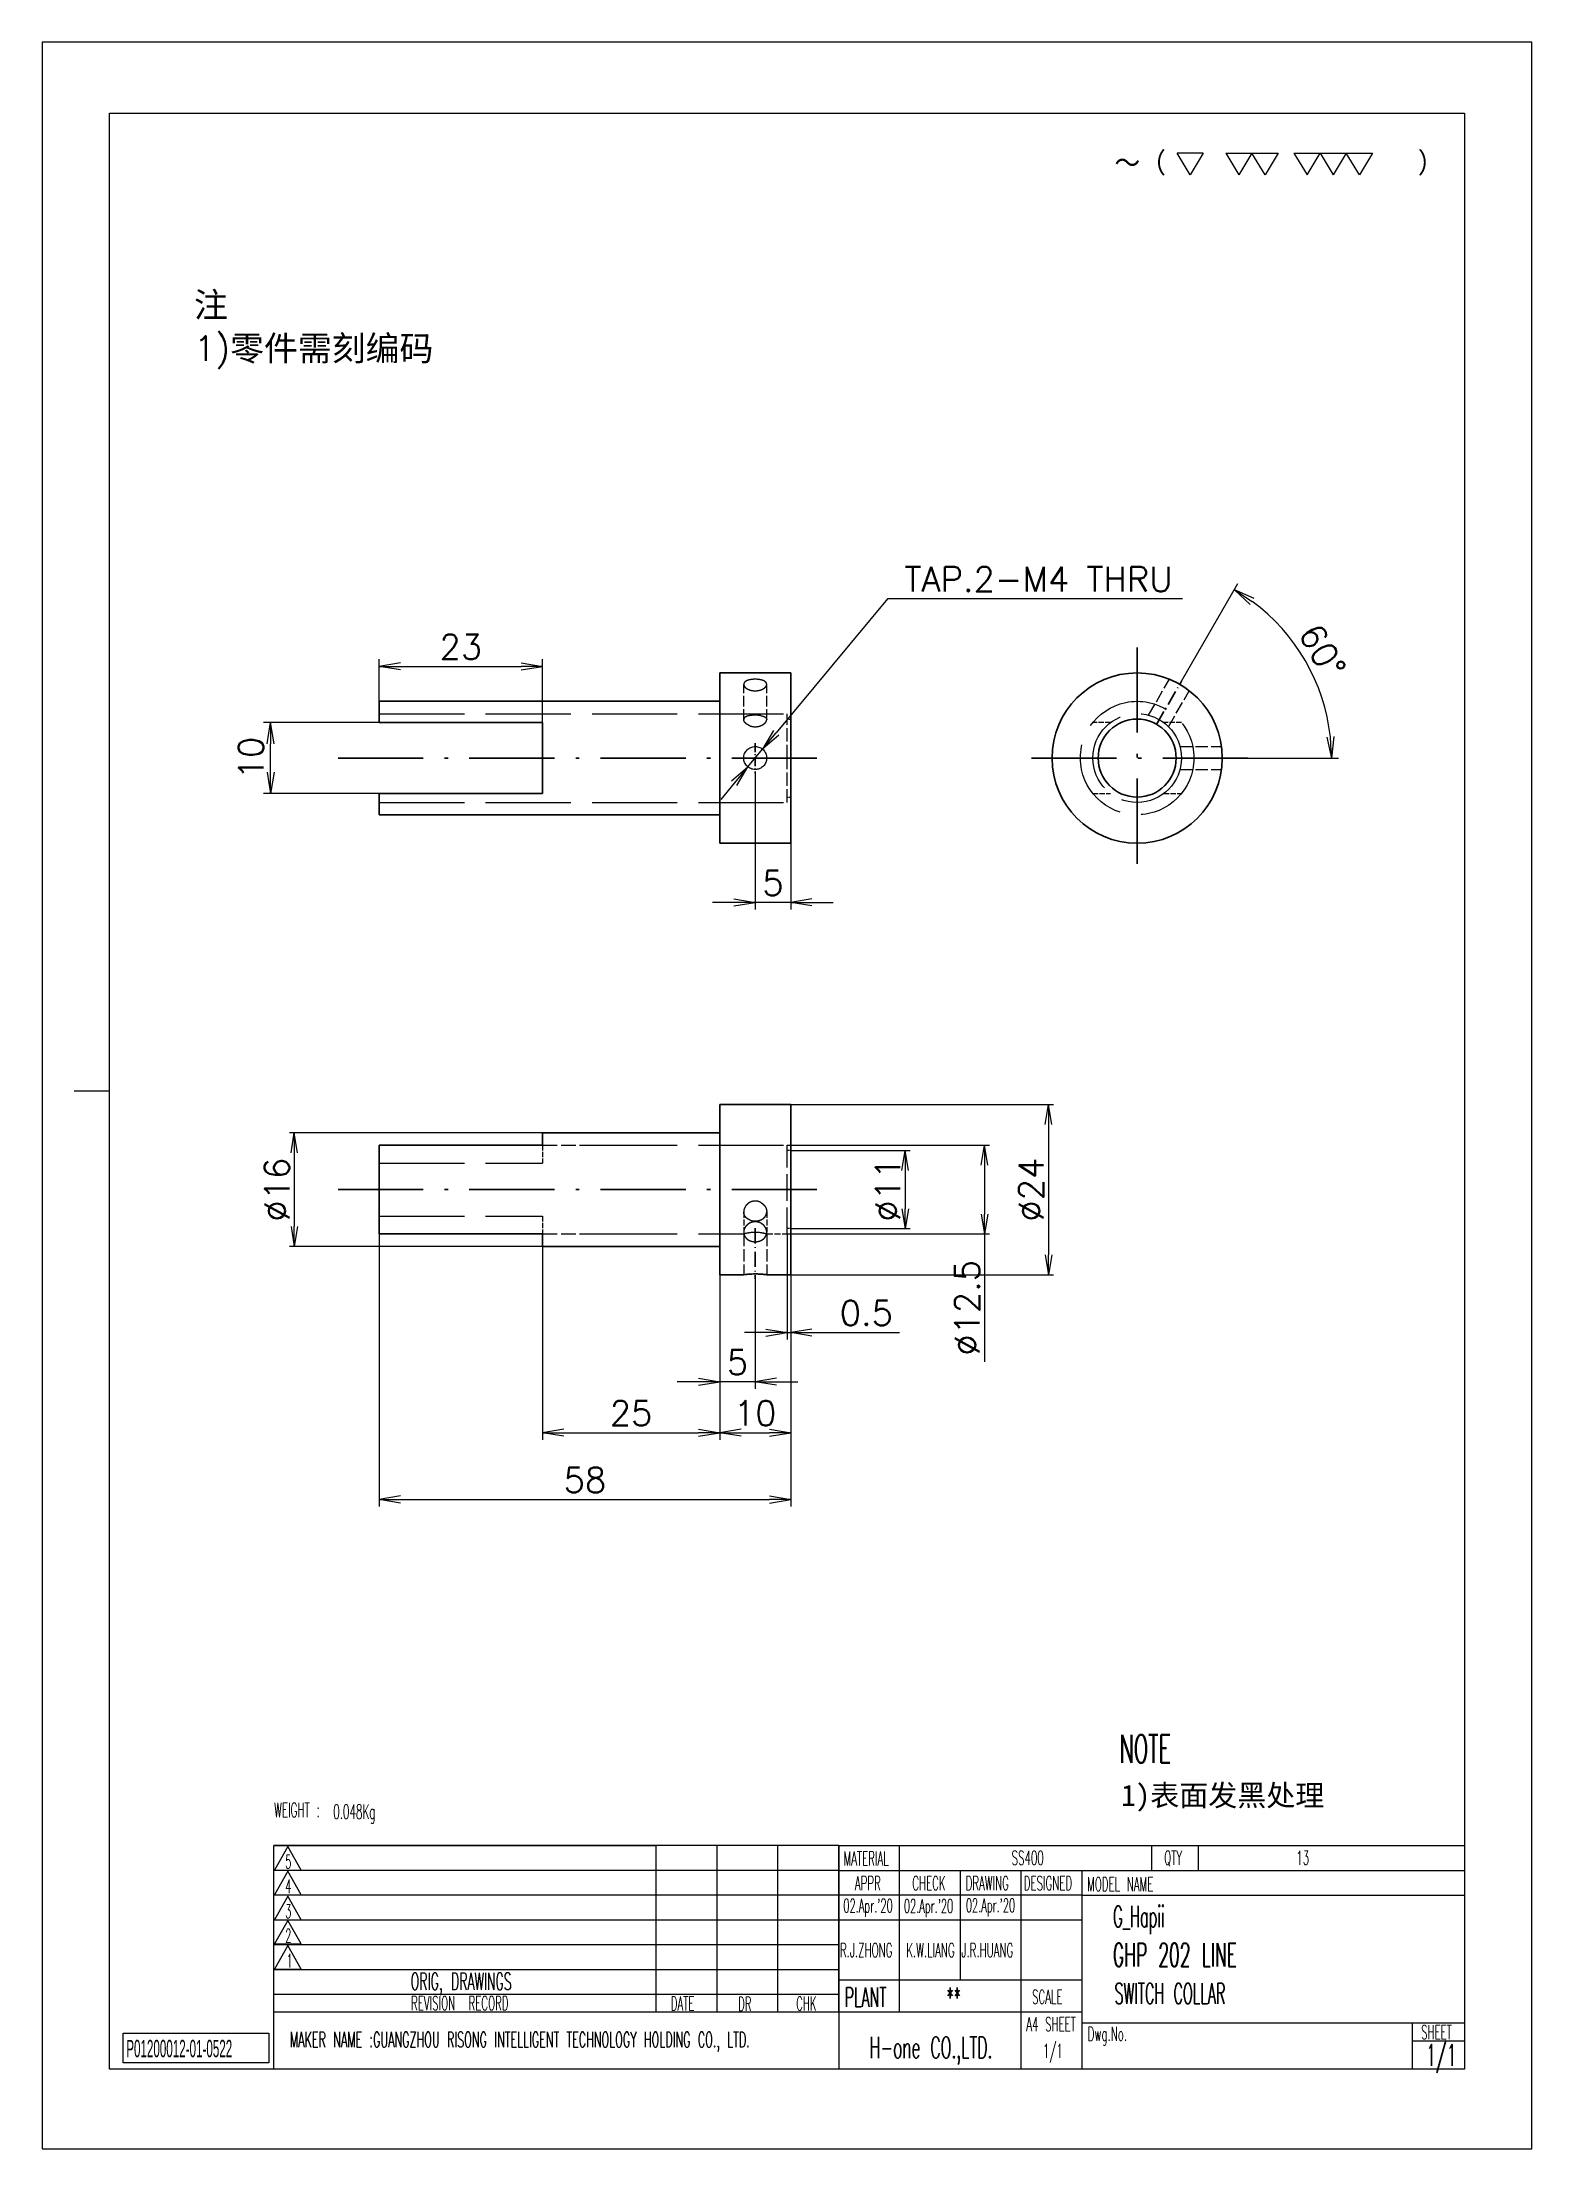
# Model space of a CAD drawing. Header units: millimetres. Extents: x 9439 to 18429, y 1498 to 3280.
# Drawn here: x 18219 to 18429, y 1498.1 to 1795.1 of the extents above; entities that cross this region are included whole.
import ezdxf
from ezdxf.enums import TextEntityAlignment as Align

# ---------------------------------------------------------------- set-up
doc = ezdxf.new("R2010")
doc.units = ezdxf.units.MM
for name, pattern in [('CENTER-HOKUTO', [23, 20, -1, 1, -1]), ('DASHDOT', [18.5, 12, -3, 0.5, -3]), ('DASHED', [15, 12, -3]), ('HIDDEN-HOKUTO', [3.8, 2.5, -1.3])]:
    doc.linetypes.add(name, pattern=pattern)
for name, color, linetype in [('6', 2, 'Continuous'), ('title_frame', 7, 'Continuous'), ('word_dim', 253, 'Continuous')]:
    doc.layers.add(name, color=color, linetype=linetype)
for name, color, linetype, lineweight in [('AM_7', 2, 'CENTER-HOKUTO', 30), ('AM_HID', 1, 'HIDDEN-HOKUTO', 25), ('AM_VIS', 7, 'Continuous', 30)]:
    doc.layers.add(name, color=color, linetype=linetype, lineweight=lineweight)
doc.styles.add('MX_NOTE_STANDARD', font='txt.shx', dxfattribs={"bigfont": 'bigfont.shx'})
doc.styles.get("Standard").update_dxf_attribs({"font": 'romans.shx', "bigfont": 'bigfont.shx'})
doc.dimstyles.new('HKT 1-1', dxfattribs={"dimtxt": 3.5, "dimasz": 3, "dimexe": 1, "dimexo": 0, "dimgap": 1, "dimtad": 3, "dimdsep": 46, "dimtxsty": 'Standard', "dimblk1": 'OPEN', "dimblk2": 'OPEN', "dimsah": 1, "dimcen": 0, "dimclrd": 256, "dimclre": 256, "dimclrt": 3, "dimazin": 2, "dimtfac": 1, "dimtmove": 0, "dimatfit": 3, "dimldrblk": 'OPEN', "dimfxl": 0, "dimtolj": 1, "dimlwd": 25, "dimlwe": 25, "dimarcsym": 0})
doc.dimstyles.new('HKT 1-1$3', dxfattribs={"dimtxt": 3.5, "dimasz": 3, "dimexe": 1, "dimexo": 0, "dimgap": 1, "dimtad": 3, "dimtoh": 1, "dimdsep": 46, "dimtxsty": 'Standard', "dimblk1": 'OPEN', "dimblk2": 'OPEN', "dimsah": 1, "dimcen": 0, "dimclrd": 256, "dimclre": 256, "dimclrt": 3, "dimazin": 2, "dimtfac": 1, "dimtmove": 0, "dimatfit": 3, "dimldrblk": 'OPEN', "dimfxl": 0, "dimtolj": 1, "dimlwd": 25, "dimlwe": 25, "dimarcsym": 0})

msp = doc.modelspace()

# ---------------------------------------------------------------- texts
at = {"ltscale": 2, "char_height": 3.5, "attachment_point": 1}
for s, insert, width in [('{\\fSimSun|b0|i0|c134|p2;\\C3;注}', (18240.386, 1759.845), 10.36469), ('{\\Fromans,bigfont|c134;\\C3;1)\\fSimSun|b0|i0|c134|p2;零件需刻编码}', (18240.386, 1753.714), 96.90613)]:
    msp.add_mtext(s, dxfattribs=dict(at, insert=insert, width=width))
at = {"linetype": 'Continuous', "insert": (18369.957, 1530.392), "char_height": 3, "width": 50.9, "attachment_point": 4}
msp.add_mtext('{\\W0.5;\\C3;G_Hapii }', dxfattribs=at)
at = {"layer": 'title_frame', "color": 3, "style": 'MX_NOTE_STANDARD'}
for s, height, width, p in [('NOTE', 3.92, 0.545, (18370.875, 1552.548)), ('WEIGHT : ', 2, 0.5341, (18251.679, 1544.898)), ('0.048Kg', 2, 0.5341, (18260.021, 1544.665)), ('5', 1.918, 0.5341, (18253.24, 1537.651)), ('MATERIAL', 1.9728, 0.5341, (18331.952, 1538.084)), ('SS400', 1.9728, 0.5341, (18355.654, 1538.17)), ('QTY', 1.9728, 0.5341, (18377.153, 1538.17)), ('13', 1.9728, 0.5341, (18395.781, 1538.17)), ('4', 1.918, 0.5341, (18253.24, 1534.174)), ('APPR', 1.9728, 0.5341, (18333.548, 1534.613)), ('CHECK', 1.9728, 0.5341, (18341.644, 1534.613)), ('DRAWING', 1.9728, 0.5341, (18349.163, 1534.613)), ('DESIGNED', 1.9728, 0.5341, (18357.355, 1534.613)), ('MODEL NAME', 1.9728, 0.5341, (18366.283, 1534.463)), ('3', 1.918, 0.5341, (18253.24, 1530.645)), ("02.Apr.'20", 1.9, 0.5341, (18331.927, 1531.447)), ("02.Apr.'20", 1.9, 0.5341, (18340.456, 1531.404)), ("02.Apr.'20", 1.9, 0.5341, (18349.188, 1531.513)), ('2', 1.918, 0.5341, (18253.24, 1527.231)), ('GHP 202 LINE', 3.3, 0.5341, (18369.919, 1523.822)), ('1', 1.918, 0.5341, (18253.437, 1523.702)), ('ORIG, DRAWINGS', 2.4112, 0.5341, (18270.929, 1520.533)), ('PLANT', 2.74, 0.5341, (18332.116, 1518.141)), ('**', 2.74, 0.5341, (18346.473, 1518.141)), ('SWITCH COLLAR', 2.94, 0.5, (18370.167, 1518.558)), ('REVISION  RECORD', 1.9728, 0.5341, (18270.979, 1517.695)), ('DATE', 1.9728, 0.5341, (18307.592, 1517.614)), ('DR', 1.9728, 0.5341, (18317.086, 1517.603)), ('CHK', 1.9728, 0.5341, (18325.263, 1517.637)), ('SCALE', 1.9728, 0.5341, (18358.531, 1518.59)), ('A4 SHEET', 1.9728, 0.5341, (18357.71, 1514.695)), ('Dwg.No.', 1.9728, 0.5341, (18366.369, 1513.349)), ('SHEET', 1.9728, 0.5341, (18413.37, 1513.583)), ('MAKER NAME :GUANGZHOU RISONG INTELLIGENT TECHNOLOGY HOLDING CO., LTD.', 2.16, 0.5341, (18253.879, 1512.438)), ('H-one CO.,LTD.', 3, 0.5341, (18335.636, 1510.921)), ('1/1', 1.9728, 0.5341, (18360.062, 1510.94)), ('1/1', 3, 0.5341, (18414.087, 1509.847))]:
    msp.add_text(s, height=height, dxfattribs=dict(at, width=width)).set_placement(p)
at = {"layer": 'title_frame', "color": 3, "style": 'MX_NOTE_STANDARD', "width": 0.5341}
for s, p in [('R.J.ZHONG ', (18335.612, 1524.578)), ('K.W.LIANG', (18344.207, 1524.556)), ('J.R.HUANG ', (18352.687, 1524.56))]:
    msp.add_text(s, height=1.9728, dxfattribs=at).set_placement(p, align=Align.BOTTOM_CENTER)
at = {"layer": 'title_frame', "color": 3, "insert": (18230.837, 1513.487), "char_height": 2.45, "width": 4.1107, "attachment_point": 1, "style": 'MX_NOTE_STANDARD'}
msp.add_mtext('{\\f3 of 9 Barcode|b0|i0|c0|p82;\\W0.5;P01200012-01-0522}', dxfattribs=at)
at = {"layer": 'word_dim', "ltscale": 2, "insert": (18371.094, 1549.462), "char_height": 3, "width": 35.59967, "attachment_point": 1}
msp.add_mtext('{\\fSimSun|b0|i0|c134|p2;\\C3;1)表面发黑处理}', dxfattribs=at)

# ---------------------------------------------------------------- blocks, each defined once
blk = doc.blocks.new('\\M+18E64\\M+18FE3\\M+182B0\\M+18B4C\\M+18D86\\M+18169\\M+197CE\\M+1816A')
at = {"layer": '6', "color": 3}
for p, q in [((5.64, -0.64), (4.7, 0.92)), ((6.58, 0.92), (4.7, 0.92)), ((6.58, 0.92), (5.64, -0.64)), ((8.19, 0.92), (11.96, 0.92)), ((8.19, 0.92), (9.14, -0.64)), ((10.08, 0.92), (9.14, -0.64)), ((11.02, -0.64), (10.08, 0.92)), ((11.96, 0.92), (11.02, -0.64)), ((13.09, 0.92), (14.98, 0.92)), ((13.09, 0.92), (14.04, -0.64)), ((14.04, -0.64), (14.98, 0.92)), ((14.98, 0.92), (18.74, 0.92)), ((14.98, 0.92), (15.92, -0.64)), ((16.86, 0.92), (15.92, -0.64)), ((17.8, -0.64), (16.86, 0.92)), ((18.74, 0.92), (17.8, -0.64))]:
    blk.add_line(p, q, dxfattribs=at)
at = {"color": 3}
blk.add_text('\\M+18160\\M+18169\\M+18140             \\M+1816A', height=1.68, dxfattribs=at).set_placement((0.19, -0.66))
blk = doc.blocks.new('_Open')
at = {"color": 0, "lineweight": -2}
for p, q in [((-1, 0.167), (0, 0)), ((-1, -0.167), (0, 0)), ((0, 0), (-1, 0))]:
    blk.add_line(p, q, dxfattribs=at)
blk = doc.blocks.new('*D309')
at = {"layer": 'DEFPOINTS', "color": 0, "ltscale": 2}
for p in [(18251.18, 1699.19), (18266.5, 1699.19), (18266.5, 1689.19)]:
    blk.add_point(p, dxfattribs=at)
at = {"layer": 'word_dim', "lineweight": 25, "ltscale": 2}
for p, q in [((18266.5, 1699.19), (18250.18, 1699.19)), ((18251.18, 1692.19), (18251.18, 1696.19)), ((18266.5, 1689.19), (18250.18, 1689.19))]:
    blk.add_line(p, q, dxfattribs=at)
at = {"layer": 'word_dim', "lineweight": 25, "ltscale": 2, "xscale": 3, "yscale": 3, "zscale": 3}
for p, rotation in [((18251.18, 1699.19), 90), ((18251.18, 1689.19), 270)]:
    blk.add_blockref('_Open', p, dxfattribs=dict(at, rotation=rotation))
at = {"layer": 'word_dim', "color": 3, "ltscale": 2, "insert": (18248.43, 1694.19), "char_height": 3.5, "attachment_point": 5, "rotation": 90}
blk.add_mtext('\\A1;10', dxfattribs=at)
blk = doc.blocks.new('*D310')
at = {"layer": 'DEFPOINTS', "color": 0, "ltscale": 2}
for p in [(18289.5, 1707.12), (18266.5, 1702.19), (18289.5, 1699.19)]:
    blk.add_point(p, dxfattribs=at)
at = {"layer": 'word_dim', "lineweight": 25, "ltscale": 2}
for p, q in [((18266.5, 1702.19), (18266.5, 1708.12)), ((18289.5, 1699.19), (18289.5, 1708.12)), ((18269.5, 1707.12), (18286.5, 1707.12))]:
    blk.add_line(p, q, dxfattribs=at)
at = {"layer": 'word_dim', "lineweight": 25, "ltscale": 2, "xscale": 3, "yscale": 3, "zscale": 3, "rotation": 180}
blk.add_blockref('_Open', (18266.5, 1707.12), dxfattribs=at)
at = {"layer": 'word_dim', "lineweight": 25, "ltscale": 2, "xscale": 3, "yscale": 3, "zscale": 3}
blk.add_blockref('_Open', (18289.5, 1707.12), dxfattribs=at)
at = {"layer": 'word_dim', "color": 3, "ltscale": 2, "insert": (18278, 1709.87), "char_height": 3.5, "attachment_point": 5}
blk.add_mtext('\\A1;23', dxfattribs=at)
blk = doc.blocks.new('*D311')
at = {"layer": 'DEFPOINTS', "color": 0, "ltscale": 2}
for p in [(18319.5, 1692.09), (18324.5, 1682.19), (18319.5, 1673.84)]:
    blk.add_point(p, dxfattribs=at)
at = {"layer": 'word_dim', "lineweight": 25, "ltscale": 2}
for p, q in [((18319.5, 1692.09), (18319.5, 1672.84)), ((18324.5, 1682.19), (18324.5, 1672.84)), ((18316.5, 1673.84), (18313.5, 1673.84)), ((18324.5, 1673.84), (18319.5, 1673.84)), ((18327.5, 1673.84), (18330.5, 1673.84))]:
    blk.add_line(p, q, dxfattribs=at)
at = {"layer": 'word_dim', "lineweight": 25, "ltscale": 2, "xscale": 3, "yscale": 3, "zscale": 3}
blk.add_blockref('_Open', (18319.5, 1673.84), dxfattribs=at)
at = {"layer": 'word_dim', "lineweight": 25, "ltscale": 2, "xscale": 3, "yscale": 3, "zscale": 3, "rotation": 180}
blk.add_blockref('_Open', (18324.5, 1673.84), dxfattribs=at)
at = {"layer": 'word_dim', "color": 3, "ltscale": 2, "insert": (18322, 1676.59), "char_height": 3.5, "attachment_point": 5}
blk.add_mtext('\\A1;5', dxfattribs=at)
blk = doc.blocks.new('*D312')
at = {"layer": 'DEFPOINTS', "color": 0, "ltscale": 2}
for p in [(18318.46, 1692.95), (18320.53, 1695.44)]:
    blk.add_point(p, dxfattribs=at)
at = {"layer": 'word_dim', "lineweight": 25, "ltscale": 2}
for p, q in [((18338.14, 1716.66), (18322.45, 1697.75)), ((18379.74, 1716.66), (18338.14, 1716.66)), ((18318.46, 1692.95), (18320.53, 1695.44)), ((18316.55, 1690.64), (18314.63, 1688.33))]:
    blk.add_line(p, q, dxfattribs=at)
at = {"layer": 'word_dim', "lineweight": 25, "ltscale": 2, "xscale": 3, "yscale": 3, "zscale": 3}
for p, rotation in [((18320.53, 1695.44), 230.3130372418511), ((18318.46, 1692.95), 50.31303724185107)]:
    blk.add_blockref('_Open', p, dxfattribs=dict(at, rotation=rotation))
at = {"layer": 'word_dim', "color": 3, "ltscale": 2, "insert": (18359.44, 1719.41), "char_height": 3.5, "attachment_point": 5}
blk.add_mtext('\\A1;TAP{\\Fromans,bigfont|c134;.2-}M{\\Fromans,bigfont|c134;4} THRU', dxfattribs=at)
blk = doc.blocks.new('*D313')
at = {"layer": 'DEFPOINTS', "color": 0, "ltscale": 2}
for p in [(18379.59, 1705.02), (18399.09, 1703.57), (18376.06, 1698.91), (18357.74, 1694.19), (18388.94, 1694.19)]:
    blk.add_point(p, dxfattribs=at)
at = {"layer": 'word_dim', "lineweight": 25, "ltscale": 2}
for p, q in [((18379.59, 1705.02), (18387.54, 1718.79)), ((18388.94, 1694.19), (18401.74, 1694.19))]:
    blk.add_line(p, q, dxfattribs=at)
blk.add_arc((18373.34, 1694.19), 27.4, 6.2758, 53.7242, dxfattribs=at)
at = {"layer": 'word_dim', "lineweight": 25, "ltscale": 2, "xscale": 3, "yscale": 3, "zscale": 3}
for p, rotation in [((18387.04, 1717.92), 146.8621121451943), ((18400.74, 1694.19), 273.1378913697332)]:
    blk.add_blockref('_Open', p, dxfattribs=dict(at, rotation=rotation))
at = {"layer": 'word_dim', "color": 3, "ltscale": 2, "insert": (18399.45, 1709.27), "char_height": 3.5, "attachment_point": 5, "rotation": 300}
blk.add_mtext('\\A1;60°', dxfattribs=at)
blk = doc.blocks.new('*D314')
at = {"layer": 'DEFPOINTS', "color": 0, "ltscale": 2}
for p in [(18324.5, 1645.35), (18324.5, 1621.35), (18360.85, 1621.35)]:
    blk.add_point(p, dxfattribs=at)
at = {"layer": 'word_dim', "lineweight": 25, "ltscale": 2}
for p, q in [((18324.5, 1645.35), (18361.55, 1645.35)), ((18360.85, 1642.55), (18360.85, 1624.15)), ((18324.5, 1621.35), (18361.55, 1621.35))]:
    blk.add_line(p, q, dxfattribs=at)
at = {"layer": 'word_dim', "lineweight": 25, "ltscale": 2, "xscale": 2.8, "yscale": 2.8, "zscale": 2.8}
for p, rotation in [((18360.85, 1645.35), 90), ((18360.85, 1621.35), 270)]:
    blk.add_blockref('_Open', p, dxfattribs=dict(at, rotation=rotation))
at = {"layer": 'word_dim', "color": 3, "ltscale": 2, "insert": (18358.4, 1633.35), "char_height": 3.5, "attachment_point": 5, "rotation": 90}
blk.add_mtext('\\A1;%%c24', dxfattribs=at)
blk = doc.blocks.new('*D315')
at = {"layer": 'DEFPOINTS', "color": 0, "ltscale": 2}
for p in [(18324.5, 1638.85), (18324.5, 1627.85), (18340.64, 1627.85)]:
    blk.add_point(p, dxfattribs=at)
at = {"layer": 'word_dim', "lineweight": 25, "ltscale": 2}
for p, q in [((18324.5, 1638.85), (18341.34, 1638.85)), ((18340.64, 1636.05), (18340.64, 1630.65)), ((18324.5, 1627.85), (18341.34, 1627.85))]:
    blk.add_line(p, q, dxfattribs=at)
at = {"layer": 'word_dim', "lineweight": 25, "ltscale": 2, "xscale": 2.8, "yscale": 2.8, "zscale": 2.8}
for p, rotation in [((18340.64, 1638.85), 90), ((18340.64, 1627.85), 270)]:
    blk.add_blockref('_Open', p, dxfattribs=dict(at, rotation=rotation))
at = {"layer": 'word_dim', "color": 3, "ltscale": 2, "insert": (18338.19, 1633.35), "char_height": 3.5, "attachment_point": 5, "rotation": 90}
blk.add_mtext('\\A1;%%c11', dxfattribs=at)
blk = doc.blocks.new('*D316')
at = {"layer": 'DEFPOINTS', "color": 0, "ltscale": 2}
for p in [(18324, 1639.6), (18324, 1627.1), (18351.82, 1627.1)]:
    blk.add_point(p, dxfattribs=at)
at = {"layer": 'word_dim', "lineweight": 25, "ltscale": 2}
for p, q in [((18324, 1639.6), (18352.52, 1639.6)), ((18351.82, 1636.8), (18351.82, 1629.9)), ((18324, 1627.1), (18352.52, 1627.1)), ((18351.82, 1627.1), (18351.82, 1609.07))]:
    blk.add_line(p, q, dxfattribs=at)
at = {"layer": 'word_dim', "lineweight": 25, "ltscale": 2, "xscale": 2.8, "yscale": 2.8, "zscale": 2.8}
for p, rotation in [((18351.82, 1639.6), 90), ((18351.82, 1627.1), 270)]:
    blk.add_blockref('_Open', p, dxfattribs=dict(at, rotation=rotation))
at = {"layer": 'word_dim', "color": 3, "ltscale": 2, "insert": (18349.37, 1616.69), "char_height": 3.5, "attachment_point": 5, "rotation": 90}
blk.add_mtext('\\A1;%%c12.5', dxfattribs=at)
blk = doc.blocks.new('*D317')
at = {"layer": 'DEFPOINTS', "color": 0, "ltscale": 2}
for p in [(18324, 1627.1), (18324.5, 1621.35), (18324.5, 1613.2)]:
    blk.add_point(p, dxfattribs=at)
at = {"layer": 'word_dim', "lineweight": 25, "ltscale": 2}
for p, q in [((18324, 1627.1), (18324, 1612.2)), ((18324.5, 1621.35), (18324.5, 1612.2)), ((18321, 1613.2), (18318, 1613.2)), ((18324, 1613.2), (18324.5, 1613.2)), ((18327.5, 1613.2), (18339.83, 1613.2))]:
    blk.add_line(p, q, dxfattribs=at)
at = {"layer": 'word_dim', "lineweight": 25, "ltscale": 2, "xscale": 3, "yscale": 3, "zscale": 3}
blk.add_blockref('_Open', (18324, 1613.2), dxfattribs=at)
at = {"layer": 'word_dim', "lineweight": 25, "ltscale": 2, "xscale": 3, "yscale": 3, "zscale": 3, "rotation": 180}
blk.add_blockref('_Open', (18324.5, 1613.2), dxfattribs=at)
at = {"layer": 'word_dim', "color": 3, "ltscale": 2, "insert": (18335.17, 1615.95), "char_height": 3.5, "attachment_point": 5}
blk.add_mtext('\\A1;0.5', dxfattribs=at)
blk = doc.blocks.new('*D318')
at = {"layer": 'DEFPOINTS', "color": 0, "ltscale": 2}
for p in [(18314.5, 1621.35), (18319.5, 1620.76), (18314.5, 1606.27)]:
    blk.add_point(p, dxfattribs=at)
at = {"layer": 'word_dim', "lineweight": 25, "ltscale": 2}
for p, q in [((18314.5, 1621.35), (18314.5, 1605.27)), ((18319.5, 1620.76), (18319.5, 1605.27)), ((18311.5, 1606.27), (18308.5, 1606.27)), ((18319.5, 1606.27), (18314.5, 1606.27)), ((18322.5, 1606.27), (18325.5, 1606.27))]:
    blk.add_line(p, q, dxfattribs=at)
at = {"layer": 'word_dim', "lineweight": 25, "ltscale": 2, "xscale": 3, "yscale": 3, "zscale": 3}
blk.add_blockref('_Open', (18314.5, 1606.27), dxfattribs=at)
at = {"layer": 'word_dim', "lineweight": 25, "ltscale": 2, "xscale": 3, "yscale": 3, "zscale": 3, "rotation": 180}
blk.add_blockref('_Open', (18319.5, 1606.27), dxfattribs=at)
at = {"layer": 'word_dim', "color": 3, "ltscale": 2, "insert": (18317, 1609.02), "char_height": 3.5, "attachment_point": 5}
blk.add_mtext('\\A1;5', dxfattribs=at)
blk = doc.blocks.new('*D319')
at = {"layer": 'DEFPOINTS', "color": 0, "ltscale": 2}
for p in [(18314.5, 1621.35), (18324.5, 1621.35), (18324.5, 1599.08)]:
    blk.add_point(p, dxfattribs=at)
at = {"layer": 'word_dim', "lineweight": 25, "ltscale": 2}
for p, q in [((18314.5, 1621.35), (18314.5, 1598.08)), ((18324.5, 1621.35), (18324.5, 1598.08)), ((18317.5, 1599.08), (18321.5, 1599.08))]:
    blk.add_line(p, q, dxfattribs=at)
at = {"layer": 'word_dim', "lineweight": 25, "ltscale": 2, "xscale": 3, "yscale": 3, "zscale": 3, "rotation": 180}
blk.add_blockref('_Open', (18314.5, 1599.08), dxfattribs=at)
at = {"layer": 'word_dim', "lineweight": 25, "ltscale": 2, "xscale": 3, "yscale": 3, "zscale": 3}
blk.add_blockref('_Open', (18324.5, 1599.08), dxfattribs=at)
at = {"layer": 'word_dim', "color": 3, "ltscale": 2, "insert": (18319.5, 1601.83), "char_height": 3.5, "attachment_point": 5}
blk.add_mtext('\\A1;10', dxfattribs=at)
blk = doc.blocks.new('*D320')
at = {"layer": 'DEFPOINTS', "color": 0, "ltscale": 2}
for p in [(18289.5, 1625.35), (18314.5, 1621.35), (18314.5, 1599.08)]:
    blk.add_point(p, dxfattribs=at)
at = {"layer": 'word_dim', "lineweight": 25, "ltscale": 2}
for p, q in [((18289.5, 1625.35), (18289.5, 1598.08)), ((18314.5, 1621.35), (18314.5, 1598.08)), ((18292.5, 1599.08), (18311.5, 1599.08))]:
    blk.add_line(p, q, dxfattribs=at)
at = {"layer": 'word_dim', "lineweight": 25, "ltscale": 2, "xscale": 3, "yscale": 3, "zscale": 3, "rotation": 180}
blk.add_blockref('_Open', (18289.5, 1599.08), dxfattribs=at)
at = {"layer": 'word_dim', "lineweight": 25, "ltscale": 2, "xscale": 3, "yscale": 3, "zscale": 3}
blk.add_blockref('_Open', (18314.5, 1599.08), dxfattribs=at)
at = {"layer": 'word_dim', "color": 3, "ltscale": 2, "insert": (18302, 1601.83), "char_height": 3.5, "attachment_point": 5}
blk.add_mtext('\\A1;25', dxfattribs=at)
blk = doc.blocks.new('*D321')
at = {"layer": 'DEFPOINTS', "color": 0, "ltscale": 2}
for p in [(18266.5, 1627.11), (18324.5, 1621.35), (18324.5, 1589.67)]:
    blk.add_point(p, dxfattribs=at)
at = {"layer": 'word_dim', "lineweight": 25, "ltscale": 2}
for p, q in [((18266.5, 1627.11), (18266.5, 1588.67)), ((18324.5, 1621.35), (18324.5, 1588.67)), ((18269.5, 1589.67), (18321.5, 1589.67))]:
    blk.add_line(p, q, dxfattribs=at)
at = {"layer": 'word_dim', "lineweight": 25, "ltscale": 2, "xscale": 3, "yscale": 3, "zscale": 3, "rotation": 180}
blk.add_blockref('_Open', (18266.5, 1589.67), dxfattribs=at)
at = {"layer": 'word_dim', "lineweight": 25, "ltscale": 2, "xscale": 3, "yscale": 3, "zscale": 3}
blk.add_blockref('_Open', (18324.5, 1589.67), dxfattribs=at)
at = {"layer": 'word_dim', "color": 3, "ltscale": 2, "insert": (18295.5, 1592.42), "char_height": 3.5, "attachment_point": 5}
blk.add_mtext('\\A1;58', dxfattribs=at)
blk = doc.blocks.new('*D322')
at = {"layer": 'DEFPOINTS', "color": 0, "ltscale": 2}
for p in [(18289.5, 1641.35), (18254.53, 1625.35), (18289.5, 1625.35)]:
    blk.add_point(p, dxfattribs=at)
at = {"layer": 'word_dim', "lineweight": 25, "ltscale": 2}
for p, q in [((18289.5, 1641.35), (18253.83, 1641.35)), ((18254.53, 1638.55), (18254.53, 1628.15)), ((18289.5, 1625.35), (18253.83, 1625.35))]:
    blk.add_line(p, q, dxfattribs=at)
at = {"layer": 'word_dim', "lineweight": 25, "ltscale": 2, "xscale": 2.8, "yscale": 2.8, "zscale": 2.8}
for p, rotation in [((18254.53, 1641.35), 90), ((18254.53, 1625.35), 270)]:
    blk.add_blockref('_Open', p, dxfattribs=dict(at, rotation=rotation))
at = {"layer": 'word_dim', "color": 3, "ltscale": 2, "insert": (18252.08, 1633.35), "char_height": 3.5, "attachment_point": 5, "rotation": 90}
blk.add_mtext('\\A1;%%c16', dxfattribs=at)

# ---------------------------------------------------------------- dimensions: what is measured, and where the dimension line sits
at = {"layer": 'word_dim', "ltscale": 2}
dim = msp.add_diameter_dim_2p(p1=(18318.464, 1692.946), p2=(18320.535, 1695.441), text='TAP{\\Fromans,bigfont|c134;.2-}M{\\Fromans,bigfont|c134;4} THRU', dimstyle='HKT 1-1$3', dxfattribs=at)
dim.commit()
dim.dimension.update_dxf_attribs({"geometry": '*D312', "text_midpoint": (18359.445, 1716.662), "dimtype": 163})
dim = msp.add_angular_dim_2l(base=(18399.09, 1703.566), line1=((18388.94, 1694.193), (18357.74, 1694.193)), line2=((18376.064, 1698.911), (18379.591, 1705.021)), dimstyle='HKT 1-1', dxfattribs=at)
dim.commit()
dim.dimension.update_dxf_attribs({"geometry": '*D313', "text_midpoint": (18399.453, 1709.27)})
for base, p1, p2, picture, middle in [((18289.5, 1707.122), (18266.5, 1702.193), (18289.5, 1699.193), '*D310', (18278, 1709.872)), ((18319.5, 1673.836), (18324.5, 1682.193), (18319.5, 1692.086), '*D311', (18322, 1676.586)), ((18324.5, 1589.666), (18266.5, 1627.108), (18324.5, 1621.353), '*D321', (18295.5, 1592.416)), ((18314.5, 1599.079), (18289.5, 1625.353), (18314.5, 1621.353), '*D320', (18302, 1601.829)), ((18324.5, 1613.2), (18324, 1627.103), (18324.5, 1621.353), '*D317', (18335.166, 1615.95)), ((18314.5, 1606.268), (18319.5, 1620.757), (18314.5, 1621.353), '*D318', (18317, 1609.018)), ((18324.5, 1599.079), (18314.5, 1621.353), (18324.5, 1621.353), '*D319', (18319.5, 1601.829))]:
    dim = msp.add_linear_dim(base=base, p1=p1, p2=p2, dimstyle='HKT 1-1', dxfattribs=at)
    dim.commit()
    dim.dimension.update_dxf_attribs({"geometry": picture, "text_midpoint": middle})
dim = msp.add_linear_dim(base=(18251.179, 1699.193), p1=(18266.5, 1689.193), p2=(18266.5, 1699.193), angle=90, dimstyle='HKT 1-1', dxfattribs=at)
dim.commit()
dim.dimension.update_dxf_attribs({"geometry": '*D309', "text_midpoint": (18248.429, 1694.193)})
for base, p1, p2, picture, middle in [((18360.854, 1621.353), (18324.5, 1645.353), (18324.5, 1621.353), '*D314', (18358.404, 1633.353)), ((18254.525, 1625.353), (18289.5, 1641.353), (18289.5, 1625.353), '*D322', (18252.076, 1633.353)), ((18351.817, 1627.103), (18324, 1639.603), (18324, 1627.103), '*D316', (18349.368, 1616.687)), ((18340.64, 1627.853), (18324.5, 1638.853), (18324.5, 1627.853), '*D315', (18338.191, 1633.353))]:
    dim = msp.add_linear_dim(base=base, p1=p1, p2=p2, angle=90, text='%%c<>', dimstyle='HKT 1-1', override={"dimasz": 2.8, "dimexe": 0.69965, "dimgap": 0.69965}, dxfattribs=at)
    dim.commit()
    dim.dimension.update_dxf_attribs({"geometry": picture, "text_midpoint": middle})

# ---------------------------------------------------------------- linework, layer by layer
at = {"linetype": 'Continuous'}
msp.add_line((18365.58, 1533.871), (18419.48, 1533.871), dxfattribs=at)
at = {"layer": 'AM_7', "linetype": 'DASHDOT'}
for p, q in [((18373.34, 1709.793), (18373.34, 1678.593)), ((18260.699, 1694.193), (18330.3, 1694.193)), ((18388.94, 1694.193), (18357.74, 1694.193)), ((18260.699, 1633.353), (18330.3, 1633.353))]:
    msp.add_line(p, q, dxfattribs=at)
at = {"layer": 'AM_7', "linetype": 'DASHDOT', "ltscale": 0.176385}
for p, q in [((18376.064, 1698.911), (18379.591, 1705.021)), ((18378.788, 1694.193), (18385.843, 1694.193))]:
    msp.add_line(p, q, dxfattribs=at)
at = {"layer": 'AM_7', "linetype": 'DASHDOT', "ltscale": 0.105365}
for p, q in [((18319.5, 1696.301), (18319.5, 1692.086)), ((18321.607, 1694.193), (18317.392, 1694.193))]:
    msp.add_line(p, q, dxfattribs=at)
at = {"layer": 'AM_7', "linetype": 'DASHDOT', "ltscale": 0.178893}
msp.add_line((18319.5, 1627.913), (18319.5, 1620.757), dxfattribs=at)
at = {"layer": 'AM_HID', "linetype": 'DASHED', "ltscale": 0.146346}
msp.add_line((18374.954, 1700.231), (18377.881, 1705.301), dxfattribs=at)
at = {"layer": 'AM_HID', "linetype": 'DASHED', "ltscale": 0.124491}
for p, q in [((18317.879, 1699.606), (18317.879, 1704.586)), ((18321.121, 1699.606), (18321.121, 1704.586))]:
    msp.add_line(p, q, dxfattribs=at)
at = {"layer": 'AM_HID', "linetype": 'DASHED', "ltscale": 0.146347}
for p, q in [((18377.761, 1698.61), (18380.688, 1703.68)), ((18379.375, 1695.814), (18385.229, 1695.814)), ((18379.375, 1692.572), (18385.229, 1692.572))]:
    msp.add_line(p, q, dxfattribs=at)
at = {"layer": 'AM_HID', "linetype": 'DASHED'}
for p, q in [((18266.5, 1700.443), (18296.5, 1700.443)), ((18296.5, 1700.443), (18324, 1700.443)), ((18266.5, 1687.943), (18324, 1687.943)), ((18289.5, 1639.598), (18266.5, 1639.598)), ((18296.5, 1639.603), (18324, 1639.603)), ((18266.5, 1637.103), (18289.5, 1637.103)), ((18266.5, 1637.103), (18289.5, 1637.103)), ((18266.5, 1629.603), (18289.5, 1629.603)), ((18266.5, 1629.603), (18289.5, 1629.603)), ((18296.5, 1627.103), (18317.879, 1627.103))]:
    msp.add_line(p, q, dxfattribs=at)
at = {"layer": 'AM_HID', "linetype": 'DASHED', "ltscale": 0.15625}
for p, q in [((18324, 1694.193), (18324, 1700.443)), ((18324, 1687.943), (18324, 1694.193))]:
    msp.add_line(p, q, dxfattribs=at)
at = {"layer": 'AM_HID', "linetype": 'DASHED', "ltscale": 0.0125}
for p, q in [((18324, 1699.693), (18324.5, 1699.693)), ((18324, 1688.693), (18324.5, 1688.693)), ((18324.5, 1638.853), (18324, 1638.853)), ((18324.5, 1627.853), (18324, 1627.853))]:
    msp.add_line(p, q, dxfattribs=at)
at = {"layer": 'AM_HID', "linetype": 'DASHED', "ltscale": 0.062375}
for p, q in [((18369.59, 1699.193), (18367.095, 1699.193)), ((18379.585, 1699.193), (18377.09, 1699.193)), ((18367.095, 1689.193), (18369.59, 1689.193)), ((18377.09, 1689.193), (18379.585, 1689.193)), ((18289.5, 1639.598), (18289.5, 1637.103)), ((18289.5, 1629.603), (18289.5, 1627.108))]:
    msp.add_line(p, q, dxfattribs=at)
at = {"layer": 'AM_HID', "linetype": 'DASHED', "ltscale": 0.175}
for p, q in [((18289.5, 1639.603), (18296.5, 1639.603)), ((18289.5, 1627.103), (18296.5, 1627.103))]:
    msp.add_line(p, q, dxfattribs=at)
at = {"layer": 'AM_HID', "linetype": 'DASHED', "ltscale": 0.3125}
msp.add_line((18324, 1627.103), (18324, 1639.603), dxfattribs=at)
at = {"layer": 'AM_HID', "linetype": 'DASHED', "ltscale": 0.071875}
for p, q in [((18317.879, 1630.228), (18317.879, 1627.353)), ((18321.121, 1630.228), (18321.121, 1627.353))]:
    msp.add_line(p, q, dxfattribs=at)
at = {"layer": 'AM_HID', "linetype": 'DASHED', "ltscale": 0.14375}
for p, q in [((18317.879, 1627.103), (18317.879, 1621.353)), ((18321.121, 1627.103), (18321.121, 1621.353))]:
    msp.add_line(p, q, dxfattribs=at)
at = {"layer": 'AM_HID', "linetype": 'DASHED', "ltscale": 0.071975}
msp.add_line((18321.121, 1627.103), (18324, 1627.103), dxfattribs=at)
at = {"layer": 'AM_HID', "linetype": 'DASHED'}
for centre, radius in [((18373.34, 1694.193), 8), ((18373.34, 1694.193), 6.25), ((18319.5, 1694.193), 1.621)]:
    msp.add_circle(centre, radius, dxfattribs=at)
for centre, radius, start, end in [((18319.502, 1621.053), 6.263, 82.89061, 105.01768), ((18319.595, 1620.536), 6.788, 97.38568, 104.64683), ((18319.498, 1621.053), 6.263, 74.98232, 97.10939), ((18319.404, 1620.536), 6.788, 75.35317, 82.61432), ((18319.519, 1609.259), 12.204, 93.89373, 96.6056), ((18319.497, 1609.491), 11.972, 86.26382, 88.54924), ((18319.486, 1609.329), 12.135, 84.50403, 86.26584)]:
    msp.add_arc(centre, radius, start, end, dxfattribs=at)
for points, knots in [([(18320.277, 1705.224), (18320.037, 1705.276), (18319.775, 1705.304), (18319.506, 1705.313), (18318.981, 1705.291), (18318.506, 1705.185), (18318.293, 1705.11), (18318.047, 1704.965), (18317.919, 1704.778), (18317.892, 1704.716), (18317.879, 1704.651), (18317.879, 1704.586)], [0, 0, 0, 0, 0, 0, 2.3767685, 2.3767685, 2.3767685, 4.6626699, 4.6626699, 4.6626699, 5.6908897, 5.6908897, 5.6908897, 5.6908897, 5.6908897, 5.6908897]), ([(18321.121, 1704.586), (18321.121, 1704.673), (18321.097, 1704.758), (18321.049, 1704.838), (18320.907, 1704.987), (18320.69, 1705.102), (18320.562, 1705.152), (18320.423, 1705.192), (18320.277, 1705.224)], [0, 0, 0, 0, 0, 0, 1.3334533, 1.3334533, 1.3334533, 2.7530209, 2.7530209, 2.7530209, 2.7530209, 2.7530209, 2.7530209]), ([(18317.879, 1704.586), (18317.879, 1704.497), (18317.903, 1704.406), (18317.951, 1704.315), (18318.093, 1704.136), (18318.308, 1703.981), (18318.436, 1703.91), (18318.575, 1703.85), (18318.722, 1703.801)], [0, 0, 0, 0, 0, 0, 1.3452363, 1.3452363, 1.3452363, 2.7879598, 2.7879598, 2.7879598, 2.7879598, 2.7879598, 2.7879598]), ([(18318.722, 1703.801), (18318.961, 1703.722), (18319.223, 1703.673), (18319.494, 1703.659), (18320.024, 1703.7), (18320.498, 1703.865), (18320.708, 1703.975), (18320.952, 1704.167), (18321.08, 1704.383), (18321.107, 1704.451), (18321.121, 1704.519), (18321.121, 1704.586)], [0, 0, 0, 0, 0, 0, 2.3850246, 2.3850246, 2.3850246, 4.6978305, 4.6978305, 4.6978305, 5.7341209, 5.7341209, 5.7341209, 5.7341209, 5.7341209, 5.7341209]), ([(18320.277, 1700.175), (18319.975, 1700.224), (18319.639, 1700.241), (18319.302, 1700.242), (18318.741, 1700.205), (18318.284, 1700.079), (18318.122, 1700.009), (18317.965, 1699.886), (18317.896, 1699.731), (18317.884, 1699.69), (18317.879, 1699.649), (18317.879, 1699.606)], [0, 0, 0, 0, 0, 0, 2.9861481, 2.9861481, 2.9861481, 5.0374249, 5.0374249, 5.0374249, 5.7087759, 5.7087759, 5.7087759, 5.7087759, 5.7087759, 5.7087759]), ([(18318.722, 1698.753), (18318.517, 1698.832), (18318.329, 1698.936), (18318.166, 1699.059), (18317.99, 1699.249), (18317.904, 1699.445), (18317.887, 1699.5), (18317.879, 1699.554), (18317.879, 1699.606)], [0, 0, 0, 0, 0, 0, 2.0218675, 2.0218675, 2.0218675, 2.8139921, 2.8139921, 2.8139921, 2.8139921, 2.8139921, 2.8139921]), ([(18318.722, 1698.753), (18318.961, 1698.661), (18319.225, 1698.603), (18319.498, 1698.585), (18320.033, 1698.636), (18320.506, 1698.831), (18320.713, 1698.958), (18320.953, 1699.171), (18321.08, 1699.4), (18321.107, 1699.47), (18321.121, 1699.539), (18321.121, 1699.606)], [0, 0, 0, 0, 0, 0, 2.4051669, 2.4051669, 2.4051669, 4.7407244, 4.7407244, 4.7407244, 5.7841565, 5.7841565, 5.7841565, 5.7841565, 5.7841565, 5.7841565]), ([(18320.277, 1700.175), (18320.48, 1700.142), (18320.668, 1700.095), (18320.833, 1700.031), (18321.01, 1699.911), (18321.096, 1699.754), (18321.112, 1699.707), (18321.121, 1699.657), (18321.121, 1699.606)], [0, 0, 0, 0, 0, 0, 1.9665584, 1.9665584, 1.9665584, 2.7450088, 2.7450088, 2.7450088, 2.7450088, 2.7450088, 2.7450088]), ([(18320.277, 1631.542), (18320.099, 1631.638), (18319.906, 1631.707), (18319.704, 1631.746), (18319.295, 1631.758), (18318.903, 1631.645), (18318.717, 1631.56), (18318.379, 1631.337), (18318.124, 1631.032), (18318.022, 1630.865), (18317.928, 1630.633), (18317.888, 1630.395), (18317.882, 1630.339), (18317.879, 1630.284), (18317.879, 1630.228)], [0, 0, 0, 0, 0, 0, 1.8178636, 1.8178636, 1.8178636, 3.6352769, 3.6352769, 3.6352769, 5.4311134, 5.4311134, 5.4311134, 5.980249, 5.980249, 5.980249, 5.980249, 5.980249, 5.980249]), ([(18320.277, 1631.542), (18320.458, 1631.445), (18320.624, 1631.32), (18320.769, 1631.172), (18320.963, 1630.899), (18321.075, 1630.595), (18321.105, 1630.473), (18321.121, 1630.35), (18321.121, 1630.228)], [0, 0, 0, 0, 0, 0, 1.8181494, 1.8181494, 1.8181494, 2.9961376, 2.9961376, 2.9961376, 2.9961376, 2.9961376, 2.9961376]), ([(18318.722, 1629.078), (18318.542, 1629.152), (18318.377, 1629.248), (18318.231, 1629.368), (18318.035, 1629.6), (18317.923, 1629.876), (18317.893, 1629.99), (18317.879, 1630.109), (18317.879, 1630.228)], [0, 0, 0, 0, 0, 0, 1.774684, 1.774684, 1.774684, 2.9336358, 2.9336358, 2.9336358, 2.9336358, 2.9336358, 2.9336358]), ([(18320.277, 1628.628), (18320.099, 1628.717), (18319.907, 1628.782), (18319.707, 1628.818), (18319.3, 1628.83), (18318.908, 1628.727), (18318.721, 1628.647), (18318.382, 1628.438), (18318.125, 1628.144), (18318.023, 1627.982), (18317.928, 1627.755), (18317.888, 1627.52), (18317.882, 1627.464), (18317.879, 1627.409), (18317.879, 1627.353)], [0, 0, 0, 0, 0, 0, 1.8043751, 1.8043751, 1.8043751, 3.6101012, 3.6101012, 3.6101012, 5.3892178, 5.3892178, 5.3892178, 5.9363529, 5.9363529, 5.9363529, 5.9363529, 5.9363529, 5.9363529]), ([(18318.722, 1629.078), (18318.961, 1628.981), (18319.225, 1628.923), (18319.499, 1628.907), (18320.037, 1628.955), (18320.511, 1629.162), (18320.718, 1629.304), (18320.958, 1629.57), (18321.081, 1629.893), (18321.107, 1630.002), (18321.121, 1630.115), (18321.121, 1630.228)], [0, 0, 0, 0, 0, 0, 2.4045616, 2.4045616, 2.4045616, 4.76859, 4.76859, 4.76859, 5.8977761, 5.8977761, 5.8977761, 5.8977761, 5.8977761, 5.8977761]), ([(18321.121, 1627.353), (18321.121, 1627.536), (18321.086, 1627.721), (18321.018, 1627.899), (18320.853, 1628.179), (18320.618, 1628.409), (18320.512, 1628.493), (18320.398, 1628.566), (18320.277, 1628.628)], [0, 0, 0, 0, 0, 0, 1.7682818, 1.7682818, 1.7682818, 2.9713004, 2.9713004, 2.9713004, 2.9713004, 2.9713004, 2.9713004]), ([(18317.879, 1627.353), (18317.879, 1627.202), (18317.902, 1627.053), (18317.949, 1626.908), (18318.088, 1626.636), (18318.306, 1626.411), (18318.433, 1626.312), (18318.573, 1626.23), (18318.722, 1626.164)], [0, 0, 0, 0, 0, 0, 1.4597251, 1.4597251, 1.4597251, 2.9385014, 2.9385014, 2.9385014, 2.9385014, 2.9385014, 2.9385014]), ([(18318.722, 1626.164), (18318.96, 1626.059), (18319.222, 1625.997), (18319.496, 1625.978), (18320.033, 1626.03), (18320.508, 1626.252), (18320.716, 1626.404), (18320.956, 1626.683), (18321.08, 1627.015), (18321.107, 1627.126), (18321.121, 1627.239), (18321.121, 1627.353)], [0, 0, 0, 0, 0, 0, 2.3970132, 2.3970132, 2.3970132, 4.7647152, 4.7647152, 4.7647152, 5.893943, 5.893943, 5.893943, 5.893943, 5.893943, 5.893943])]:
    msp.add_open_spline(points, degree=5, knots=knots, dxfattribs=at)
at = {"layer": 'AM_VIS', "ltscale": 0.25}
for p, q in [((18314.5, 1706.193), (18324.5, 1706.193)), ((18314.5, 1682.193), (18324.5, 1682.193)), ((18314.5, 1645.353), (18324.5, 1645.353))]:
    msp.add_line(p, q, dxfattribs=at)
at = {"layer": 'AM_VIS', "ltscale": 0.3}
for p, q in [((18314.5, 1694.193), (18314.5, 1706.193)), ((18324.5, 1694.193), (18324.5, 1706.193)), ((18314.5, 1682.193), (18314.5, 1694.193)), ((18324.5, 1682.193), (18324.5, 1694.193)), ((18314.5, 1633.353), (18314.5, 1645.353)), ((18324.5, 1633.353), (18324.5, 1645.353)), ((18314.5, 1621.353), (18314.5, 1633.353)), ((18324.5, 1621.353), (18324.5, 1633.353))]:
    msp.add_line(p, q, dxfattribs=at)
at = {"layer": 'AM_VIS', "ltscale": 0.075}
for p, q in [((18266.5, 1702.193), (18266.5, 1699.193)), ((18266.5, 1689.193), (18266.5, 1686.193))]:
    msp.add_line(p, q, dxfattribs=at)
at = {"layer": 'AM_VIS'}
for p, q in [((18296.5, 1702.193), (18266.5, 1702.193)), ((18289.5, 1699.193), (18266.5, 1699.193)), ((18289.5, 1689.193), (18266.5, 1689.193)), ((18296.5, 1686.193), (18266.5, 1686.193)), ((18289.5, 1639.598), (18266.5, 1639.598)), ((18266.5, 1627.108), (18289.5, 1627.108)), ((18266.5, 1627.108), (18289.5, 1627.108))]:
    msp.add_line(p, q, dxfattribs=at)
at = {"layer": 'AM_VIS', "ltscale": 0.45}
for p, q in [((18314.5, 1702.193), (18296.5, 1702.193)), ((18314.5, 1686.193), (18296.5, 1686.193)), ((18314.5, 1641.353), (18296.5, 1641.353)), ((18314.5, 1625.353), (18296.5, 1625.353))]:
    msp.add_line(p, q, dxfattribs=at)
at = {"layer": 'AM_VIS', "ltscale": 0.03125}
msp.add_line((18266.5, 1699.193), (18266.5, 1700.443), dxfattribs=at)
at = {"layer": 'AM_VIS', "ltscale": 0.125}
for p, q in [((18289.5, 1699.193), (18289.5, 1694.193)), ((18289.5, 1694.193), (18289.5, 1689.193))]:
    msp.add_line(p, q, dxfattribs=at)
at = {"layer": 'AM_VIS', "ltscale": 0.31225}
msp.add_line((18266.5, 1639.598), (18266.5, 1627.108), dxfattribs=at)
at = {"layer": 'AM_VIS', "ltscale": 0.043875}
for p, q in [((18289.5, 1641.353), (18289.5, 1639.598)), ((18289.5, 1627.108), (18289.5, 1625.353))]:
    msp.add_line(p, q, dxfattribs=at)
at = {"layer": 'AM_VIS', "ltscale": 0.175}
for p, q in [((18296.5, 1641.353), (18289.5, 1641.353)), ((18296.5, 1625.353), (18289.5, 1625.353))]:
    msp.add_line(p, q, dxfattribs=at)
at = {"layer": 'AM_VIS', "ltscale": 0.000105307}
msp.add_line((18289.5, 1639.599), (18289.5, 1639.603), dxfattribs=at)
at = {"layer": 'AM_VIS', "ltscale": 0.084475}
for p, q in [((18314.5, 1621.353), (18317.879, 1621.353)), ((18321.121, 1621.353), (18324.5, 1621.353))]:
    msp.add_line(p, q, dxfattribs=at)
at = {"layer": 'AM_VIS', "ltscale": 0.005945}
msp.add_line((18318.115, 1621.383), (18317.879, 1621.353), dxfattribs=at)
at = {"layer": 'AM_VIS'}
for radius in [12, 5.5]:
    msp.add_circle((18373.34, 1694.193), radius, dxfattribs=at)
for centre, radius, start, end in [((18319.544, 1608.977), 12.488, 93.77302, 97.6649), ((18319.5, 1609.55), 11.913, 88.55847, 93.90008), ((18319.497, 1609.415), 12.049, 82.2549, 93.68525), ((18319.456, 1609.035), 12.43, 82.30325, 84.49328)]:
    msp.add_arc(centre, radius, start, end, dxfattribs=at)
at = {"layer": 'title_frame'}
for p, q in [((18228.48, 1785.121), (18419.48, 1785.121)), ((18228.48, 1509.371), (18228.48, 1785.121)), ((18233.48, 1785.121), (18419.48, 1785.121)), ((18419.48, 1785.121), (18419.48, 1509.371)), ((18228.48, 1647.246), (18223.48, 1647.246)), ((18251.655, 1509.371), (18251.655, 1540.871)), ((18251.655, 1540.871), (18305.555, 1540.871)), ((18331.28, 1540.871), (18251.655, 1540.871)), ((18253.635, 1540.748), (18251.756, 1537.426)), ((18255.515, 1537.426), (18253.635, 1540.748)), ((18305.555, 1517.371), (18305.555, 1540.871)), ((18314.13, 1517.371), (18314.13, 1540.871)), ((18314.13, 1517.371), (18314.13, 1540.871)), ((18322.705, 1517.371), (18322.705, 1540.871)), ((18322.705, 1517.371), (18322.705, 1540.871)), ((18331.28, 1540.871), (18331.28, 1537.371)), ((18331.28, 1517.371), (18331.28, 1540.871)), ((18331.28, 1540.871), (18331.28, 1509.371)), ((18331.28, 1540.871), (18331.28, 1509.371)), ((18331.28, 1540.871), (18419.48, 1540.871)), ((18339.855, 1517.371), (18339.855, 1540.871)), ((18375.38, 1540.871), (18375.38, 1537.371)), ((18381.953, 1540.871), (18381.953, 1537.371)), ((18305.555, 1537.371), (18251.655, 1537.371)), ((18331.28, 1537.371), (18251.655, 1537.371)), ((18251.756, 1537.426), (18255.515, 1537.426)), ((18253.635, 1537.271), (18251.756, 1533.949)), ((18255.515, 1533.949), (18253.635, 1537.271)), ((18331.28, 1537.371), (18419.48, 1537.371)), ((18348.43, 1521.968), (18348.43, 1537.371)), ((18357.005, 1509.371), (18357.005, 1537.371)), ((18365.58, 1509.371), (18365.58, 1537.371)), ((18305.555, 1533.871), (18251.655, 1533.871)), ((18331.28, 1533.871), (18251.655, 1533.871)), ((18251.756, 1533.949), (18255.515, 1533.949)), ((18253.635, 1533.741), (18251.756, 1530.419)), ((18255.515, 1530.419), (18253.635, 1533.741)), ((18365.58, 1533.871), (18331.28, 1533.871)), ((18305.555, 1530.371), (18251.655, 1530.371)), ((18331.28, 1530.371), (18251.655, 1530.371)), ((18251.756, 1530.419), (18255.515, 1530.419)), ((18253.635, 1530.328), (18251.756, 1527.006)), ((18255.515, 1527.006), (18253.635, 1530.328)), ((18365.58, 1530.371), (18331.28, 1530.371)), ((18305.555, 1526.871), (18251.655, 1526.871)), ((18331.28, 1526.871), (18251.655, 1526.871)), ((18251.756, 1527.006), (18255.515, 1527.006)), ((18253.635, 1526.799), (18251.756, 1523.476)), ((18255.515, 1523.476), (18253.635, 1526.799)), ((18305.555, 1523.371), (18251.655, 1523.371)), ((18331.28, 1523.371), (18251.655, 1523.371)), ((18251.756, 1523.476), (18255.515, 1523.476)), ((18331.28, 1521.968), (18365.58, 1521.968)), ((18305.555, 1519.871), (18251.655, 1519.871)), ((18331.28, 1519.871), (18251.655, 1519.871)), ((18331.28, 1517.371), (18251.655, 1517.371)), ((18365.58, 1517.371), (18331.28, 1517.371)), ((18365.58, 1515.871), (18419.48, 1515.871)), ((18412.13, 1515.871), (18412.13, 1509.371)), ((18230.424, 1514.443), (18250.951, 1514.443)), ((18230.424, 1510.243), (18230.424, 1514.443)), ((18250.951, 1514.443), (18250.951, 1510.243)), ((18412.13, 1513.371), (18419.48, 1513.371)), ((18419.48, 1509.371), (18228.48, 1509.371)), ((18250.951, 1510.243), (18230.424, 1510.243)), ((18419.48, 1509.371), (18365.58, 1509.371))]:
    msp.add_line(p, q, dxfattribs=at)
at = {"layer": 'title_frame', "color": 4}
msp.add_lwpolyline([(18218.98, 1498.121), (18428.98, 1498.121), (18428.98, 1795.121), (18218.98, 1795.121)], close=True, dxfattribs=at)

# ---------------------------------------------------------------- block references
at = {"layer": 'title_frame', "xscale": 1.959999999999127, "yscale": 1.959999999999127, "zscale": 1.96}
msp.add_blockref('\\M+18E64\\M+18FE3\\M+182B0\\M+18B4C\\M+18D86\\M+18169\\M+197CE\\M+1816A', (18369.772, 1777.657), dxfattribs=at)

msp.set_redraw_order([(e.dxf.handle, doc.entitydb.next_handle()) for e in msp.query("TEXT MTEXT ATTDEF DIMENSION ARC_DIMENSION")])  # texts and dimensions are drawn at this point

doc.saveas('drawing.dxf')
